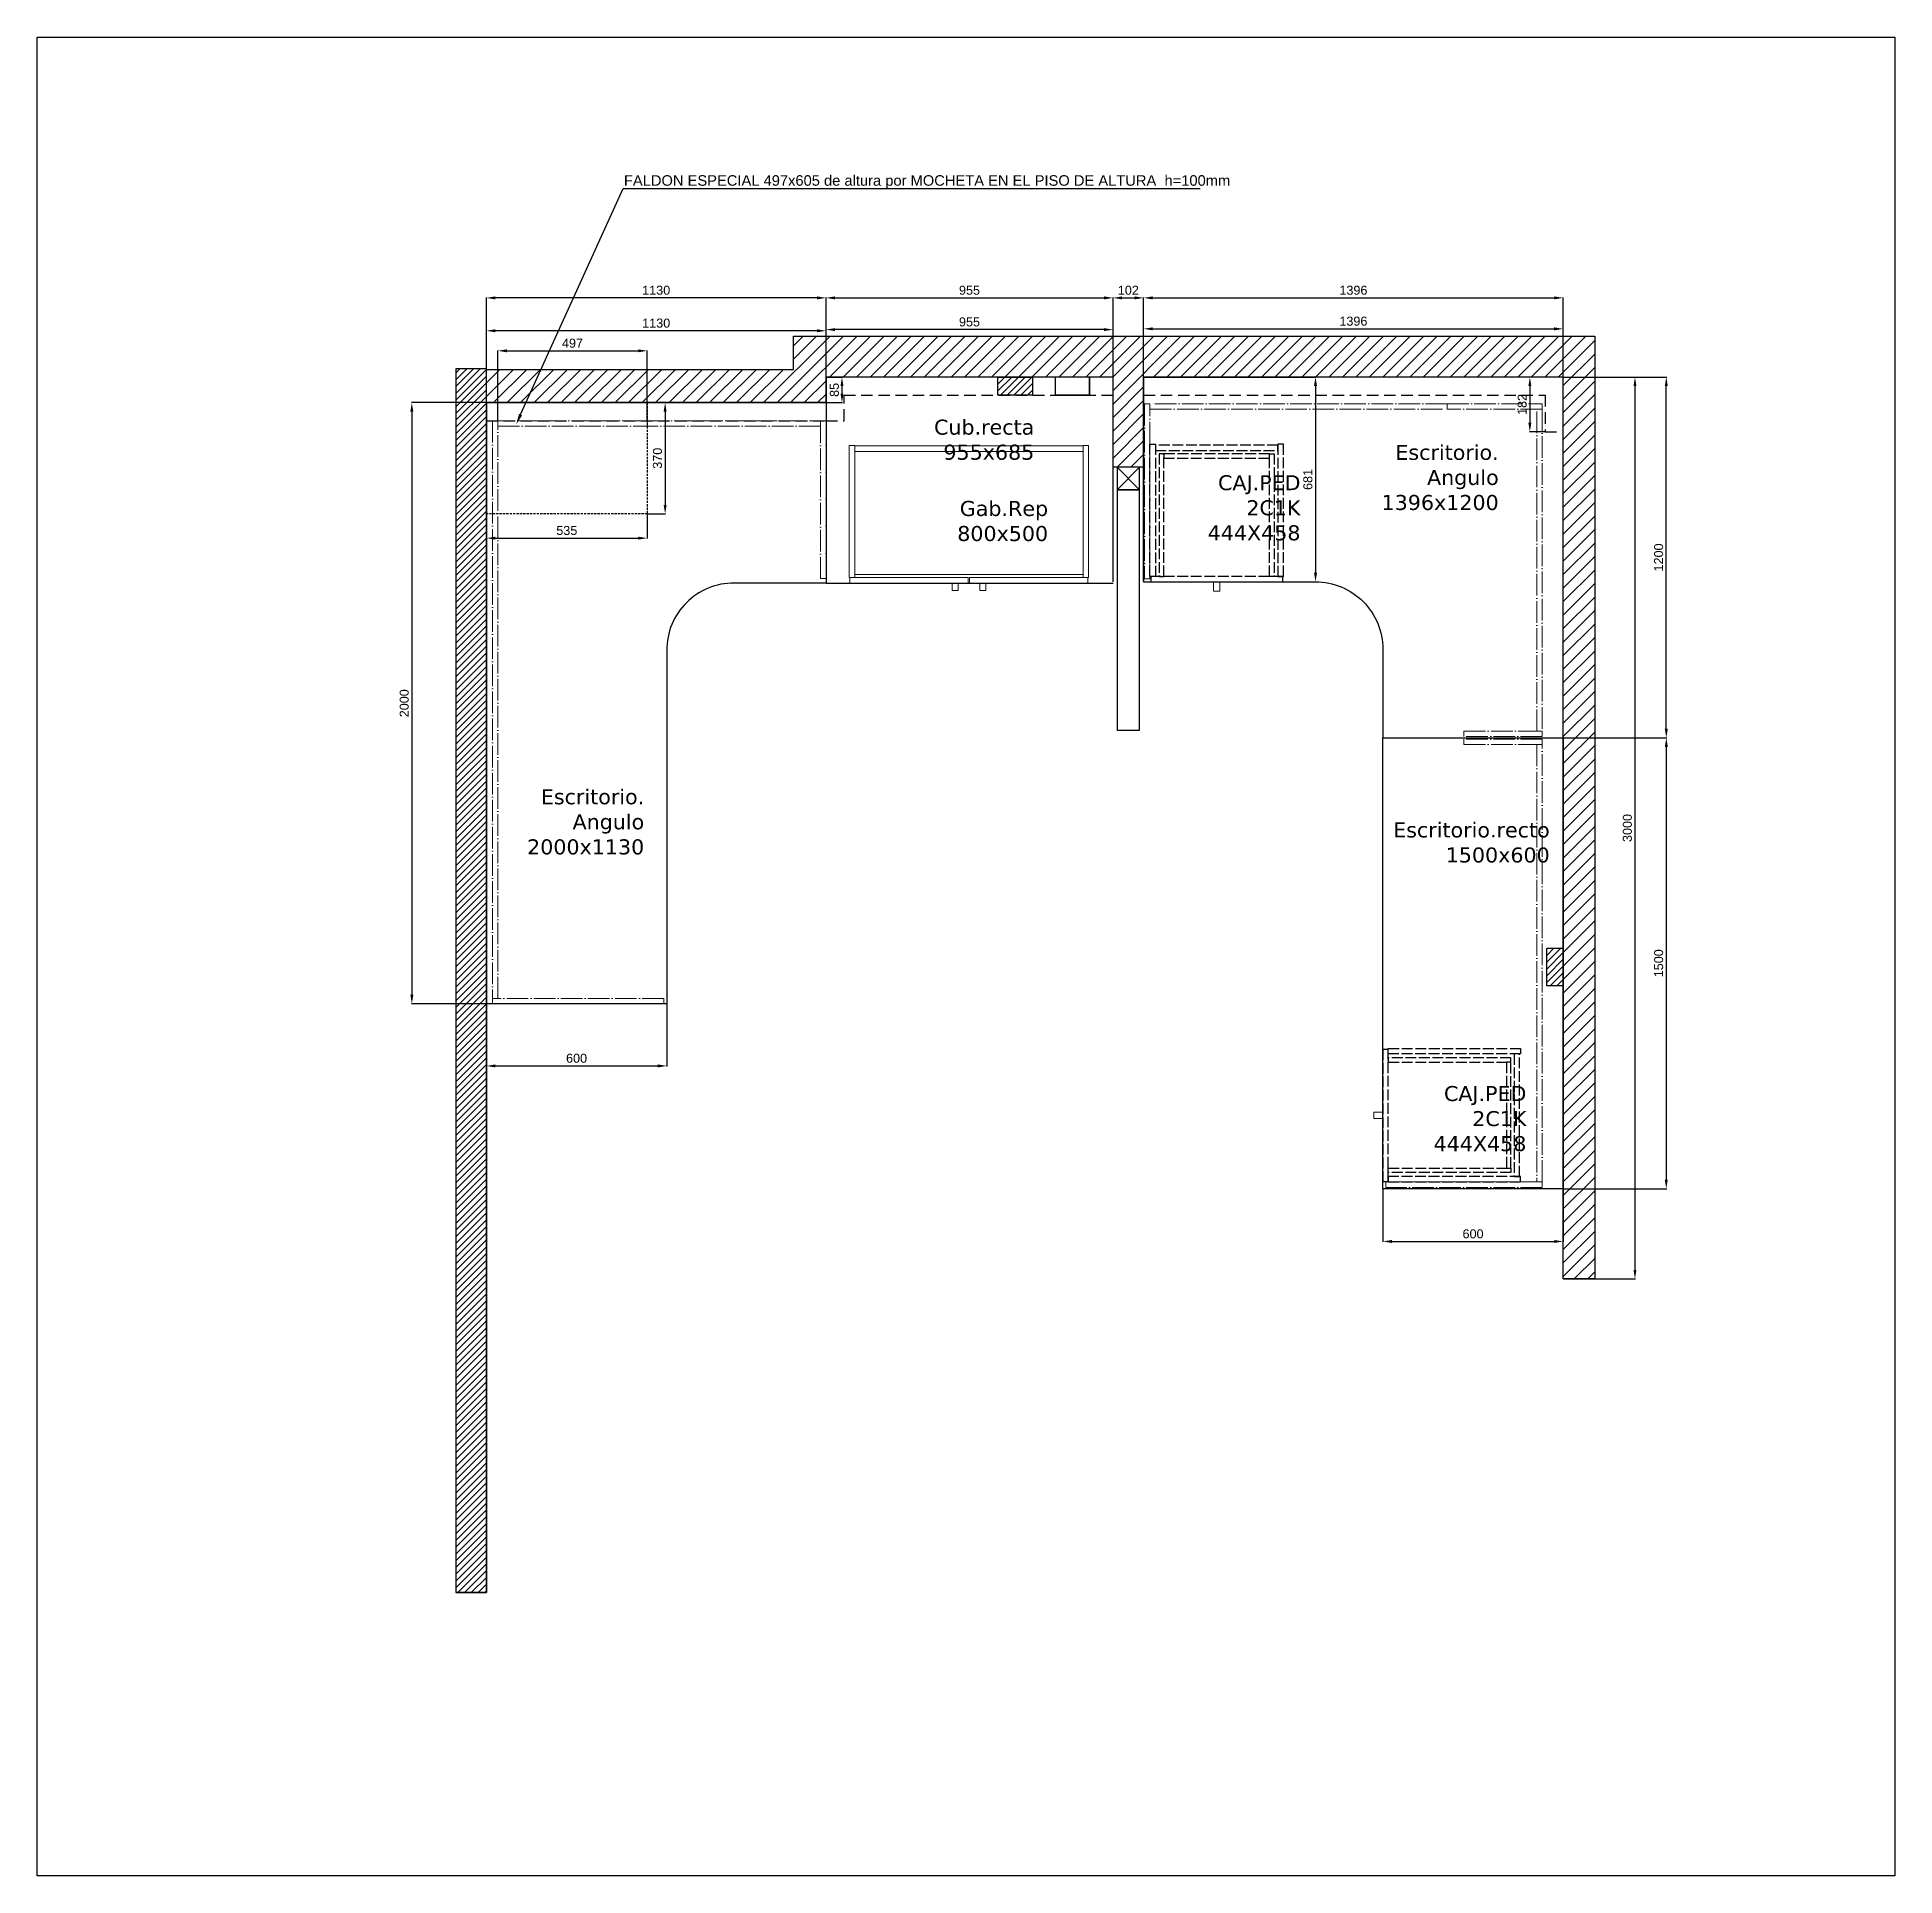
# Model space of a CAD drawing. Header units: millimetres. Extents: x 1425475 to 1468190, y 839865 to 852932.
# Drawn here: x 1462009 to 1468190, y 846780 to 852897 of the extents above; entities that cross this region are included whole.
import ezdxf
from ezdxf import colors
from ezdxf.entities.mleader import LeaderData, LeaderLine
from ezdxf.math import Vec2, Vec3

# ---------------------------------------------------------------- set-up
doc = ezdxf.new("R2010")
doc.units = ezdxf.units.MM
doc.header["$LTSCALE"] = 3
for name, pattern in [('ACAD_ISO02W100', [15, 12, -3]), ('ACAD_ISO04W100', [30, 24, -3, 0, -3]), ('DASHED', [19.05, 12.7, -6.35]), ('DASHED2', [0.375, 0.25, -0.125])]:
    doc.linetypes.add(name, pattern=pattern)
doc.layers.get('0').update_dxf_attribs({"color": 8})
doc.layers.get('Defpoints').update_dxf_attribs({"color": 8})
for name, color, linetype, lineweight in [('03', 1, 'Continuous', 30), ('oculta', 253, 'ACAD_ISO04W100', 9), ('Pavimentos', 251, 'Continuous', 15), ('TEXTO', 3, 'Continuous', 9)]:
    doc.layers.add(name, color=color, linetype=linetype, lineweight=lineweight)
doc.layers.add('MUEBLE', color=7, linetype='Continuous')
doc.styles.get("Standard").update_dxf_attribs({"font": 'arial.ttf'})
doc.dimstyles.new('DETALLES PEQUEÑOS', dxfattribs={"dimtxt": 30, "dimasz": 30, "dimexe": 1.5, "dimexo": 1.5, "dimgap": 10, "dimtad": 1, "dimdec": 0, "dimzin": 0, "dimdsep": 46, "dimtxsty": 'Standard', "dimcen": 0, "dimdle": 10, "dimclrd": 8, "dimclre": 8, "dimclrt": 1, "dimadec": 0, "dimazin": 0, "dimtfac": 1, "dimtdec": 0, "dimtofl": 0, "dimtmove": 0, "dimatfit": 3, "dimfxl": 0, "dimtolj": 1, "dimtzin": 0, "dimarcsym": 0})
pattern_1 = [(45, (0, 7387.14), (-11.22532015, 11.22532015), [])]

msp = doc.modelspace()

# ---------------------------------------------------------------- texts
at = {"color": 86, "lineweight": 20, "char_height": 50, "attachment_point": 9}
for s, insert in [('{\\fVerdana|b0|i0|c0|p34;\\C1;Cub.recta\\P955x685}', (1465326.6, 851490.5)), ('{\\fVerdana|b0|i0|c0|p34;\\C1;Escritorio. Angulo\\P1396x1200}', (1466871.9, 851323.2)), ('{\\fVerdana|b0|i0|c0|p34;\\C1;CAJ.PED\\P2C1K\\P444X458}', (1466212.3, 851222.3)), ('{\\fVerdana|b0|i0|c0|p34;\\C1;Gab.Rep \\P800x500}', (1465372.6, 851219.9)), ('{\\fVerdana|b0|i0|c0|p34;\\C1;Escritorio. Angulo\\P2000x1130}', (1464028.6, 850177.5)), ('{\\fVerdana|b0|i0|c0|p34;\\C1;Escritorio.recto\\P1500x600}', (1467041.6, 850150.5)), ('{\\fVerdana|b0|i0|c0|p34;\\C1;CAJ.PED\\P2C1K\\P444X458}', (1466964, 849190.1))]:
    msp.add_mtext_dynamic_manual_height_columns(s, width=498.706, gutter_width=12.5, heights=[0], dxfattribs=dict(at, insert=insert))

# ---------------------------------------------------------------- blocks, each defined once
blk = doc.blocks.new('*D71')
at = {"layer": '03', "color": 8, "lineweight": -2, "transparency": 16777216}
for p, q in [((1465690.5, 851086.7), (1465690.5, 851928.3)), ((1465720.5, 851926.8), (1467056.3, 851926.8)), ((1467086.3, 851767.7), (1467086.3, 851928.3))]:
    blk.add_line(p, q, dxfattribs=at)
at = {"layer": '03', "color": 8, "transparency": 16777216}
for points in [[(1465720.5, 851931.8), (1465720.5, 851921.8), (1465690.5, 851926.8)], [(1467056.3, 851931.8), (1467056.3, 851921.8), (1467086.3, 851926.8)]]:
    blk.add_solid(points, dxfattribs=at)
at = {"layer": 'Defpoints', "color": 0, "transparency": 16777216}
for p in [(1467086.3, 851926.8), (1467086.3, 851766.2), (1465690.5, 851085.2)]:
    blk.add_point(p, dxfattribs=at)
at = {"layer": '03', "color": 1, "transparency": 16777216, "insert": (1466388.4, 851952.2), "char_height": 30, "attachment_point": 5}
blk.add_mtext('\\A1;1396', dxfattribs=at)
blk = doc.blocks.new('*D72')
at = {"layer": '03', "color": 8, "lineweight": -2, "transparency": 16777216}
for p, q in [((1464633.5, 851767.7), (1464633.5, 851925.8)), ((1465558.5, 851924.3), (1464663.5, 851924.3)), ((1465588.5, 851767.7), (1465588.5, 851925.8))]:
    blk.add_line(p, q, dxfattribs=at)
at = {"layer": '03', "color": 8, "transparency": 16777216}
for points in [[(1464663.5, 851929.3), (1464663.5, 851919.3), (1464633.5, 851924.3)], [(1465558.5, 851929.3), (1465558.5, 851919.3), (1465588.5, 851924.3)]]:
    blk.add_solid(points, dxfattribs=at)
at = {"layer": 'Defpoints', "color": 0, "transparency": 16777216}
for p in [(1464633.5, 851924.3), (1464633.5, 851766.2), (1465588.5, 851766.2)]:
    blk.add_point(p, dxfattribs=at)
at = {"layer": '03', "color": 1, "transparency": 16777216, "insert": (1465111, 851949.7), "char_height": 30, "attachment_point": 5}
blk.add_mtext('\\A1;955', dxfattribs=at)
blk = doc.blocks.new('*D73')
at = {"layer": '03', "color": 8, "lineweight": -2, "transparency": 16777216}
for p, q in [((1463503.5, 851682.7), (1463503.5, 851921.8)), ((1464633.5, 851682.7), (1464633.5, 851921.8)), ((1464603.5, 851920.3), (1463533.5, 851920.3))]:
    blk.add_line(p, q, dxfattribs=at)
at = {"layer": '03', "color": 8, "transparency": 16777216}
for points in [[(1463533.5, 851925.3), (1463533.5, 851915.3), (1463503.5, 851920.3)], [(1464603.5, 851925.3), (1464603.5, 851915.3), (1464633.5, 851920.3)]]:
    blk.add_solid(points, dxfattribs=at)
at = {"layer": 'Defpoints', "color": 0, "transparency": 16777216}
for p in [(1463503.5, 851920.3), (1463503.5, 851681.2), (1464633.5, 851681.2)]:
    blk.add_point(p, dxfattribs=at)
at = {"layer": '03', "color": 1, "transparency": 16777216, "insert": (1464068.5, 851945.7), "char_height": 30, "attachment_point": 5}
blk.add_mtext('\\A1;1130', dxfattribs=at)
blk = doc.blocks.new('*D74')
at = {"layer": '03', "color": 8, "lineweight": -2, "transparency": 16777216}
for p, q in [((1463502, 851681.2), (1463253.9, 851681.2)), ((1463255.4, 851651.2), (1463255.4, 849711.2)), ((1463502, 849681.2), (1463253.9, 849681.2))]:
    blk.add_line(p, q, dxfattribs=at)
at = {"layer": '03', "color": 8, "transparency": 16777216}
for points in [[(1463250.4, 851651.2), (1463260.4, 851651.2), (1463255.4, 851681.2)], [(1463250.4, 849711.2), (1463260.4, 849711.2), (1463255.4, 849681.2)]]:
    blk.add_solid(points, dxfattribs=at)
at = {"layer": 'Defpoints', "color": 0, "transparency": 16777216}
for p in [(1463503.5, 851681.2), (1463255.4, 849681.2), (1463503.5, 849681.2)]:
    blk.add_point(p, dxfattribs=at)
at = {"layer": '03', "color": 1, "transparency": 16777216, "insert": (1463230.1, 850681.2), "char_height": 30, "attachment_point": 5, "rotation": 90}
blk.add_mtext('\\A1;2000', dxfattribs=at)
blk = doc.blocks.new('*D75')
at = {"layer": '03', "color": 8, "lineweight": -2, "transparency": 16777216}
for p, q in [((1463503.5, 849679.7), (1463503.5, 849473.2)), ((1464103.5, 849679.7), (1464103.5, 849473.2)), ((1463533.5, 849474.7), (1464073.5, 849474.7))]:
    blk.add_line(p, q, dxfattribs=at)
at = {"layer": '03', "color": 8, "transparency": 16777216}
for points in [[(1463533.5, 849479.7), (1463533.5, 849469.7), (1463503.5, 849474.7)], [(1464073.5, 849479.7), (1464073.5, 849469.7), (1464103.5, 849474.7)]]:
    blk.add_solid(points, dxfattribs=at)
at = {"layer": 'Defpoints', "color": 0, "transparency": 16777216}
for p in [(1463503.5, 849681.2), (1464103.5, 849681.2), (1464103.5, 849474.7)]:
    blk.add_point(p, dxfattribs=at)
at = {"layer": '03', "color": 1, "transparency": 16777216, "insert": (1463803.5, 849500.1), "char_height": 30, "attachment_point": 5}
blk.add_mtext('\\A1;600', dxfattribs=at)
blk = doc.blocks.new('*D76')
at = {"layer": '03', "color": 8, "lineweight": -2, "transparency": 16777216}
for p, q in [((1465692, 851766.2), (1466263.8, 851766.2)), ((1466262.3, 851736.2), (1466262.3, 851115.2)), ((1465692, 851085.2), (1466263.8, 851085.2))]:
    blk.add_line(p, q, dxfattribs=at)
at = {"layer": '03', "color": 8, "transparency": 16777216}
for points in [[(1466257.3, 851736.2), (1466267.3, 851736.2), (1466262.3, 851766.2)], [(1466257.3, 851115.2), (1466267.3, 851115.2), (1466262.3, 851085.2)]]:
    blk.add_solid(points, dxfattribs=at)
at = {"layer": 'Defpoints', "color": 0, "transparency": 16777216}
for p in [(1465690.5, 851766.2), (1465690.5, 851085.2), (1466262.3, 851085.2)]:
    blk.add_point(p, dxfattribs=at)
at = {"layer": '03', "color": 1, "transparency": 16777216, "insert": (1466237, 851425.7), "char_height": 30, "attachment_point": 5, "rotation": 90}
blk.add_mtext('\\A1;681', dxfattribs=at)
blk = doc.blocks.new('CAJONERA_PED_DEF')
at = {"color": 5, "linetype": 'ACAD_ISO02W100'}
for points in [[(482068.7, 320.4), (481628.7, 320.4), (481628.7, 302.4), (482068.7, 302.4)], [(482086.7, 318.4), (482068.7, 318.4), (482068.7, -120.6), (482086.7, -120.6)], [(481631.7, -105.6), (481649.7, -105.6), (481649.7, 302.4), (481631.7, 302.4)], [(481660.7, 289.4), (482068.7, 289.4), (482068.7, 274.4), (481660.7, 274.4)], [(481660.7, -77.6), (481675.7, -77.6), (481675.7, 274.4), (481660.7, 274.4)], [(482068.7, -123.6), (481628.7, -123.6), (481628.7, -105.6), (482068.7, -105.6)], [(481660.7, -92.6), (482068.7, -92.6), (482068.7, -77.6), (481660.7, -77.6)]]:
    blk.add_lwpolyline(points, close=True, dxfattribs=at)
at = {"layer": 'TEXTO', "color": 5, "linetype": 'ACAD_ISO02W100'}
blk.add_lwpolyline([(482086.7, 108.9), (482086.7, 87.9), (482117.2, 87.9), (482117.2, 108.9)], close=True, dxfattribs=at)
blk = doc.blocks.new('*D78')
at = {"color": 8, "lineweight": -2, "transparency": 16777216}
for p, q in [((1464633.5, 851767.7), (1464633.5, 852031.3)), ((1464663.5, 852029.8), (1465558.5, 852029.8)), ((1465588.5, 851767.7), (1465588.5, 852031.3))]:
    blk.add_line(p, q, dxfattribs=at)
at = {"color": 8, "transparency": 16777216}
for points in [[(1464663.5, 852034.8), (1464663.5, 852024.8), (1464633.5, 852029.8)], [(1465558.5, 852034.8), (1465558.5, 852024.8), (1465588.5, 852029.8)]]:
    blk.add_solid(points, dxfattribs=at)
at = {"layer": 'Defpoints', "color": 0, "transparency": 16777216}
for p in [(1465588.5, 852029.8), (1464633.5, 851766.2), (1465588.5, 851766.2)]:
    blk.add_point(p, dxfattribs=at)
at = {"color": 1, "transparency": 16777216, "insert": (1465111, 852055.1), "char_height": 30, "attachment_point": 5}
blk.add_mtext('\\A1;955', dxfattribs=at)
blk = doc.blocks.new('*D79')
at = {"color": 8, "lineweight": -2, "transparency": 16777216}
for p, q in [((1465690.5, 851767.7), (1465690.5, 852031.3)), ((1465720.5, 852029.8), (1467056.5, 852029.8)), ((1467086.5, 851767.7), (1467086.5, 852031.3))]:
    blk.add_line(p, q, dxfattribs=at)
at = {"color": 8, "transparency": 16777216}
for points in [[(1465720.5, 852034.8), (1465720.5, 852024.8), (1465690.5, 852029.8)], [(1467056.5, 852034.8), (1467056.5, 852024.8), (1467086.5, 852029.8)]]:
    blk.add_solid(points, dxfattribs=at)
at = {"layer": 'Defpoints', "color": 0, "transparency": 16777216}
for p in [(1467086.5, 852029.8), (1465690.5, 851766.2), (1467086.5, 851766.2)]:
    blk.add_point(p, dxfattribs=at)
at = {"color": 1, "transparency": 16777216, "insert": (1466388.5, 852055.1), "char_height": 30, "attachment_point": 5}
blk.add_mtext('\\A1;1396', dxfattribs=at)
blk = doc.blocks.new('*D77')
at = {"color": 8, "lineweight": -2, "transparency": 16777216}
for p, q in [((1465588.5, 851901), (1465588.5, 852031.3)), ((1465618.5, 852029.8), (1465660.5, 852029.8)), ((1465690.5, 851904.1), (1465690.5, 852031.3))]:
    blk.add_line(p, q, dxfattribs=at)
at = {"color": 8, "transparency": 16777216}
for points in [[(1465618.5, 852034.8), (1465618.5, 852024.8), (1465588.5, 852029.8)], [(1465660.5, 852034.8), (1465660.5, 852024.8), (1465690.5, 852029.8)]]:
    blk.add_solid(points, dxfattribs=at)
at = {"layer": 'Defpoints', "color": 0, "transparency": 16777216}
for p in [(1465690.5, 852029.8), (1465588.5, 851899.5), (1465690.5, 851902.6)]:
    blk.add_point(p, dxfattribs=at)
at = {"color": 1, "transparency": 16777216, "insert": (1465639.5, 852055.1), "char_height": 30, "attachment_point": 5}
blk.add_mtext('\\A1;102', dxfattribs=at)
blk = doc.blocks.new('*D80')
at = {"color": 8, "lineweight": -2, "transparency": 16777216}
for p, q in [((1467088, 851766.2), (1467326.8, 851766.2)), ((1467325.3, 851736.2), (1467325.3, 848796.2)), ((1467088, 848766.2), (1467326.8, 848766.2))]:
    blk.add_line(p, q, dxfattribs=at)
at = {"color": 8, "transparency": 16777216}
for points in [[(1467320.3, 851736.2), (1467330.3, 851736.2), (1467325.3, 851766.2)], [(1467320.3, 848796.2), (1467330.3, 848796.2), (1467325.3, 848766.2)]]:
    blk.add_solid(points, dxfattribs=at)
at = {"layer": 'Defpoints', "color": 0, "transparency": 16777216}
for p in [(1467086.5, 851766.2), (1467086.5, 848766.2), (1467325.3, 848766.2)]:
    blk.add_point(p, dxfattribs=at)
at = {"color": 1, "transparency": 16777216, "insert": (1467300, 850266.2), "char_height": 30, "attachment_point": 5, "rotation": 90}
blk.add_mtext('\\A1;3000', dxfattribs=at)
blk = doc.blocks.new('*D81')
at = {"color": 8, "lineweight": -2, "ltscale": 10, "transparency": 16777216}
for p, q in [((1463503.5, 851309.7), (1463503.5, 851229)), ((1464038.5, 851309.7), (1464038.5, 851229)), ((1463533.5, 851230.5), (1464008.5, 851230.5))]:
    blk.add_line(p, q, dxfattribs=at)
at = {"color": 8, "ltscale": 10, "transparency": 16777216}
for points in [[(1463533.5, 851235.5), (1463533.5, 851225.5), (1463503.5, 851230.5)], [(1464008.5, 851235.5), (1464008.5, 851225.5), (1464038.5, 851230.5)]]:
    blk.add_solid(points, dxfattribs=at)
at = {"layer": 'Defpoints', "color": 0, "ltscale": 10, "transparency": 16777216}
for p in [(1463503.5, 851311.2), (1464038.5, 851311.2), (1464038.5, 851230.5)]:
    blk.add_point(p, dxfattribs=at)
at = {"color": 1, "ltscale": 10, "transparency": 16777216, "insert": (1463771, 851255.8), "char_height": 30, "attachment_point": 5}
blk.add_mtext('\\A1;535', dxfattribs=at)
blk = doc.blocks.new('*D82')
at = {"color": 8, "lineweight": -2, "ltscale": 10, "transparency": 16777216}
for p, q in [((1463503.5, 851793.5), (1463503.5, 852031.3)), ((1464603.5, 852029.8), (1463533.5, 852029.8)), ((1464633.5, 851767.7), (1464633.5, 852031.3))]:
    blk.add_line(p, q, dxfattribs=at)
at = {"color": 8, "ltscale": 10, "transparency": 16777216}
for points in [[(1463533.5, 852034.8), (1463533.5, 852024.8), (1463503.5, 852029.8)], [(1464603.5, 852034.8), (1464603.5, 852024.8), (1464633.5, 852029.8)]]:
    blk.add_solid(points, dxfattribs=at)
at = {"layer": 'Defpoints', "color": 0, "ltscale": 10, "transparency": 16777216}
for p in [(1463503.5, 852029.8), (1463503.5, 851792), (1464633.5, 851766.2)]:
    blk.add_point(p, dxfattribs=at)
at = {"color": 1, "ltscale": 10, "transparency": 16777216, "insert": (1464068.5, 852055.1), "char_height": 30, "attachment_point": 5}
blk.add_mtext('\\A1;1130', dxfattribs=at)
blk = doc.blocks.new('*D84')
at = {"color": 8, "lineweight": -2, "ltscale": 10, "transparency": 16777216}
for p, q in [((1464635, 851766.2), (1464688.2, 851766.2)), ((1464686.7, 851736.2), (1464686.7, 851711.2)), ((1464635, 851681.2), (1464688.2, 851681.2))]:
    blk.add_line(p, q, dxfattribs=at)
at = {"color": 8, "ltscale": 10, "transparency": 16777216}
for points in [[(1464681.7, 851736.2), (1464691.7, 851736.2), (1464686.7, 851766.2)], [(1464681.7, 851711.2), (1464691.7, 851711.2), (1464686.7, 851681.2)]]:
    blk.add_solid(points, dxfattribs=at)
at = {"layer": 'Defpoints', "color": 0, "ltscale": 10, "transparency": 16777216}
for p in [(1464633.5, 851766.2), (1464633.5, 851681.2), (1464686.7, 851681.2)]:
    blk.add_point(p, dxfattribs=at)
at = {"color": 1, "ltscale": 10, "transparency": 16777216, "insert": (1464661.4, 851723.7), "char_height": 30, "attachment_point": 5, "rotation": 90}
blk.add_mtext('\\A1;85', dxfattribs=at)
blk = doc.blocks.new('*D85')
at = {"color": 8, "lineweight": -2, "ltscale": 10, "transparency": 16777216}
for p, q in [((1464040, 851681.2), (1464099.7, 851681.2)), ((1464098.2, 851651.2), (1464098.2, 851341.2)), ((1464040, 851311.2), (1464099.7, 851311.2))]:
    blk.add_line(p, q, dxfattribs=at)
at = {"color": 8, "ltscale": 10, "transparency": 16777216}
for points in [[(1464093.2, 851651.2), (1464103.2, 851651.2), (1464098.2, 851681.2)], [(1464093.2, 851341.2), (1464103.2, 851341.2), (1464098.2, 851311.2)]]:
    blk.add_solid(points, dxfattribs=at)
at = {"layer": 'Defpoints', "color": 0, "ltscale": 10, "transparency": 16777216}
for p in [(1464038.5, 851681.2), (1464038.5, 851311.2), (1464098.2, 851311.2)]:
    blk.add_point(p, dxfattribs=at)
at = {"color": 1, "ltscale": 10, "transparency": 16777216, "insert": (1464072.8, 851496.2), "char_height": 30, "attachment_point": 5, "rotation": 90}
blk.add_mtext('\\A1;370', dxfattribs=at)
blk = doc.blocks.new('*D86')
at = {"color": 8, "lineweight": -2, "ltscale": 10, "transparency": 16777216}
for p, q in [((1467086.5, 851766.2), (1466974, 851766.2)), ((1466975.5, 851736.2), (1466975.5, 851614.2)), ((1467025, 851584.2), (1466974, 851584.2))]:
    blk.add_line(p, q, dxfattribs=at)
at = {"color": 8, "ltscale": 10, "transparency": 16777216}
for points in [[(1466970.5, 851736.2), (1466980.5, 851736.2), (1466975.5, 851766.2)], [(1466970.5, 851614.2), (1466980.5, 851614.2), (1466975.5, 851584.2)]]:
    blk.add_solid(points, dxfattribs=at)
at = {"layer": 'Defpoints', "color": 0, "ltscale": 10, "transparency": 16777216}
for p in [(1467088, 851766.2), (1466975.5, 851584.2), (1467026.5, 851584.2)]:
    blk.add_point(p, dxfattribs=at)
at = {"color": 1, "ltscale": 10, "transparency": 16777216, "insert": (1466950.2, 851675.2), "char_height": 30, "attachment_point": 5, "rotation": 90}
blk.add_mtext('\\A1;182', dxfattribs=at)
blk = doc.blocks.new('*D90')
at = {"color": 8, "lineweight": -2, "ltscale": 10, "transparency": 16777216}
for p, q in [((1467091, 850566.2), (1467431, 850566.2)), ((1467429.5, 850536.2), (1467429.5, 849096.2)), ((1467088, 849066.2), (1467431, 849066.2))]:
    blk.add_line(p, q, dxfattribs=at)
at = {"color": 8, "ltscale": 10, "transparency": 16777216}
for points in [[(1467424.5, 850536.2), (1467434.5, 850536.2), (1467429.5, 850566.2)], [(1467424.5, 849096.2), (1467434.5, 849096.2), (1467429.5, 849066.2)]]:
    blk.add_solid(points, dxfattribs=at)
at = {"layer": 'Defpoints', "color": 0, "ltscale": 10, "transparency": 16777216}
for p in [(1467089.5, 850566.2), (1467086.5, 849066.2), (1467429.5, 849066.2)]:
    blk.add_point(p, dxfattribs=at)
at = {"color": 1, "ltscale": 10, "transparency": 16777216, "insert": (1467404.2, 849816.2), "char_height": 30, "attachment_point": 5, "rotation": 90}
blk.add_mtext('\\A1;1500', dxfattribs=at)
blk = doc.blocks.new('*D91')
at = {"color": 8, "lineweight": -2, "ltscale": 10, "transparency": 16777216}
for p, q in [((1466486.5, 849064.7), (1466486.5, 848889.1)), ((1467086.5, 849064.7), (1467086.5, 848889.1)), ((1466516.5, 848890.6), (1467056.5, 848890.6))]:
    blk.add_line(p, q, dxfattribs=at)
at = {"color": 8, "ltscale": 10, "transparency": 16777216}
for points in [[(1466516.5, 848895.6), (1466516.5, 848885.6), (1466486.5, 848890.6)], [(1467056.5, 848895.6), (1467056.5, 848885.6), (1467086.5, 848890.6)]]:
    blk.add_solid(points, dxfattribs=at)
at = {"layer": 'Defpoints', "color": 0, "ltscale": 10, "transparency": 16777216}
for p in [(1466486.5, 849066.2), (1467086.5, 849066.2), (1467086.5, 848890.6)]:
    blk.add_point(p, dxfattribs=at)
at = {"color": 1, "ltscale": 10, "transparency": 16777216, "insert": (1466786.5, 848915.9), "char_height": 30, "attachment_point": 5}
blk.add_mtext('\\A1;600', dxfattribs=at)
blk = doc.blocks.new('*D95')
at = {"color": 8, "lineweight": -2, "ltscale": 10, "transparency": 16777216}
for p, q in [((1463541.5, 851622.7), (1463541.5, 851855.2)), ((1463571.5, 851853.7), (1464008.5, 851853.7)), ((1464038.5, 851622.7), (1464038.5, 851855.2))]:
    blk.add_line(p, q, dxfattribs=at)
at = {"color": 8, "ltscale": 10, "transparency": 16777216}
for points in [[(1463571.5, 851858.7), (1463571.5, 851848.7), (1463541.5, 851853.7)], [(1464008.5, 851858.7), (1464008.5, 851848.7), (1464038.5, 851853.7)]]:
    blk.add_solid(points, dxfattribs=at)
at = {"layer": 'Defpoints', "color": 0, "ltscale": 10, "transparency": 16777216}
for p in [(1464038.5, 851853.7), (1463541.5, 851621.2), (1464038.5, 851621.2)]:
    blk.add_point(p, dxfattribs=at)
at = {"color": 1, "ltscale": 10, "transparency": 16777216, "insert": (1463790, 851879), "char_height": 30, "attachment_point": 5}
blk.add_mtext('\\A1;497', dxfattribs=at)
blk = doc.blocks.new('*D96')
at = {"color": 8, "lineweight": -2, "ltscale": 10, "transparency": 16777216}
for p, q in [((1467087.8, 851766.2), (1467431, 851766.2)), ((1467429.5, 850596.2), (1467429.5, 851736.2)), ((1467087.8, 850566.2), (1467431, 850566.2))]:
    blk.add_line(p, q, dxfattribs=at)
at = {"color": 8, "ltscale": 10, "transparency": 16777216}
for points in [[(1467424.5, 851736.2), (1467434.5, 851736.2), (1467429.5, 851766.2)], [(1467424.5, 850596.2), (1467434.5, 850596.2), (1467429.5, 850566.2)]]:
    blk.add_solid(points, dxfattribs=at)
at = {"layer": 'Defpoints', "color": 0, "ltscale": 10, "transparency": 16777216}
for p in [(1467086.3, 851766.2), (1467429.5, 851766.2), (1467086.3, 850566.2)]:
    blk.add_point(p, dxfattribs=at)
at = {"color": 1, "ltscale": 10, "transparency": 16777216, "insert": (1467404.2, 851166.2), "char_height": 30, "attachment_point": 5, "rotation": 90}
blk.add_mtext('\\A1;1200', dxfattribs=at)

# ---------------------------------------------------------------- dimensions: what is measured, and where the dimension line sits
at = {"color": 4, "ltscale": 10}
for base, p1, p2, picture, middle in [((1463503.5, 852029.8), (1464633.5, 851766.2), (1463503.5, 851792), '*D82', (1464068.5, 852055.1)), ((1464038.5, 851230.5), (1463503.5, 851311.2), (1464038.5, 851311.2), '*D81', (1463771, 851255.8))]:
    dim = msp.add_linear_dim(base=base, p1=p1, p2=p2, dimstyle='DETALLES PEQUEÑOS', dxfattribs=at)
    dim.commit()
    dim.dimension.update_dxf_attribs({"geometry": picture, "text_midpoint": middle})
at = {"color": 8}
for base, p1, p2, picture, middle in [((1465588.5, 852029.8), (1464633.5, 851766.2), (1465588.5, 851766.2), '*D78', (1465111, 852055.1)), ((1465690.5, 852029.8), (1465588.5, 851899.5), (1465690.5, 851902.6), '*D77', (1465639.5, 852055.1)), ((1467086.5, 852029.8), (1465690.5, 851766.2), (1467086.5, 851766.2), '*D79', (1466388.5, 852055.1))]:
    dim = msp.add_linear_dim(base=base, p1=p1, p2=p2, dimstyle='DETALLES PEQUEÑOS', dxfattribs=at)
    dim.commit()
    dim.dimension.update_dxf_attribs({"geometry": picture, "text_midpoint": middle})
at = {"color": 4, "ltscale": 10}
for base, p1, p2, picture, middle in [((1464038.5, 851853.7), (1463541.5, 851621.2), (1464038.5, 851621.2), '*D95', (1463790, 851879)), ((1467086.5, 848890.6), (1466486.5, 849066.2), (1467086.5, 849066.2), '*D91', (1466786.5, 848915.9))]:
    dim = msp.add_linear_dim(base=base, p1=p1, p2=p2, dimstyle='DETALLES PEQUEÑOS', override={"dimfxl": 100}, dxfattribs=at)
    dim.commit()
    dim.dimension.update_dxf_attribs({"geometry": picture, "text_midpoint": middle})
for base, p1, p2, picture, middle in [((1464686.7, 851681.2), (1464633.5, 851766.2), (1464633.5, 851681.2), '*D84', (1464661.4, 851723.7)), ((1466975.5, 851584.2), (1467088, 851766.2), (1467026.5, 851584.2), '*D86', (1466950.2, 851675.2)), ((1464098.2, 851311.2), (1464038.5, 851681.2), (1464038.5, 851311.2), '*D85', (1464072.8, 851496.2))]:
    dim = msp.add_linear_dim(base=base, p1=p1, p2=p2, angle=90, dimstyle='DETALLES PEQUEÑOS', dxfattribs=at)
    dim.commit()
    dim.dimension.update_dxf_attribs({"geometry": picture, "text_midpoint": middle})
for base, p1, p2, picture, middle in [((1467429.5, 851766.2), (1467086.3, 850566.2), (1467086.3, 851766.2), '*D96', (1467404.2, 851166.2)), ((1467429.5, 849066.2), (1467089.5, 850566.2), (1467086.5, 849066.2), '*D90', (1467404.2, 849816.2))]:
    dim = msp.add_linear_dim(base=base, p1=p1, p2=p2, angle=90, dimstyle='DETALLES PEQUEÑOS', override={"dimfxl": 100}, dxfattribs=at)
    dim.commit()
    dim.dimension.update_dxf_attribs({"geometry": picture, "text_midpoint": middle})
at = {"color": 8}
dim = msp.add_linear_dim(base=(1467325.3, 848766.2), p1=(1467086.5, 851766.2), p2=(1467086.5, 848766.2), angle=90, dimstyle='DETALLES PEQUEÑOS', dxfattribs=at)
dim.commit()
dim.dimension.update_dxf_attribs({"geometry": '*D80', "text_midpoint": (1467300, 850266.2)})
at = {"layer": '03', "color": 3}
for base, p1, p2, picture, middle in [((1463503.5, 851920.3), (1464633.5, 851681.2), (1463503.5, 851681.2), '*D73', (1464068.5, 851945.7)), ((1464633.5, 851924.3), (1465588.5, 851766.2), (1464633.5, 851766.2), '*D72', (1465111, 851949.7)), ((1467086.3, 851926.8), (1465690.5, 851085.2), (1467086.3, 851766.2), '*D71', (1466388.4, 851952.2)), ((1464103.5, 849474.7), (1463503.5, 849681.2), (1464103.5, 849681.2), '*D75', (1463803.5, 849500.1))]:
    dim = msp.add_linear_dim(base=base, p1=p1, p2=p2, dimstyle='DETALLES PEQUEÑOS', override={"dimfxl": 0.18}, dxfattribs=at)
    dim.commit()
    dim.dimension.update_dxf_attribs({"geometry": picture, "text_midpoint": middle})
for base, p1, p2, picture, middle in [((1466262.3, 851085.2), (1465690.5, 851766.2), (1465690.5, 851085.2), '*D76', (1466237, 851425.7)), ((1463255.4, 849681.2), (1463503.5, 851681.2), (1463503.5, 849681.2), '*D74', (1463230.1, 850681.2))]:
    dim = msp.add_linear_dim(base=base, p1=p1, p2=p2, angle=90, dimstyle='DETALLES PEQUEÑOS', override={"dimfxl": 0.18}, dxfattribs=at)
    dim.commit()
    dim.dimension.update_dxf_attribs({"geometry": picture, "text_midpoint": middle})

# ---------------------------------------------------------------- hatches: boundary and pattern name
h = msp.add_hatch()
h.set_pattern_fill('ANSI31', color=8, scale=10)
h.set_pattern_definition([(45, (0, 7387.14), (-22.4506403, 22.4506403), [])])
h.paths.add_polyline_path([(1467191.5, 851902.6), (1464525.4, 851902.6), (1464525.4, 851792), (1463503.5, 851792), (1463503.5, 851681.2), (1464633.5, 851681.2), (1464633.5, 851766.2), (1465588.5, 851766.2), (1465588.5, 851466.2), (1465690.5, 851466.2), (1465690.5, 851766.2), (1467086.5, 851766.2), (1467086.5, 848766.2), (1467191.5, 848766.2)])
at = {"ltscale": 10}
h = msp.add_hatch(dxfattribs=at)
h.set_pattern_fill('ANSI31', color=8, scale=5)
h.set_pattern_definition(pattern_1)
h.paths.add_polyline_path([(1463503.5, 851793.5), (1463401.5, 851793.5), (1463401.5, 847722.8), (1463503.5, 847722.8)])
h = msp.add_hatch(dxfattribs=at)
h.set_pattern_fill('ANSI31', color=1, scale=5)
h.set_pattern_definition(pattern_1)
h.paths.add_polyline_path([(1465320.5, 851766.2), (1465205.5, 851766.2), (1465205.5, 851706.2), (1465320.5, 851706.2)])
h = msp.add_hatch(dxfattribs=at)
h.set_pattern_fill('ANSI31', color=2, scale=5)
h.set_pattern_definition(pattern_1)
h.paths.add_polyline_path([(1467086.5, 849866.2), (1467031.5, 849866.2), (1467031.5, 849741.2), (1467086.5, 849741.2)])

# ---------------------------------------------------------------- linework, layer by layer
at = {"color": 8, "ltscale": 10}
for p, q in [((1463503.5, 851793.5), (1463401.5, 851793.5)), ((1463401.5, 851793.5), (1463401.5, 847722.8)), ((1463503.5, 851681.2), (1463503.5, 849681.2)), ((1463503.5, 849681.2), (1463503.5, 847722.8)), ((1463503.5, 847722.8), (1463401.5, 847722.8))]:
    msp.add_line(p, q, dxfattribs=at)
at = {"color": 4, "ltscale": 10}
for p, q in [((1465205.5, 851706.2), (1465205.5, 851766.2)), ((1465510.5, 851766.2), (1465510.5, 851706.2)), ((1465320.5, 851706.2), (1465205.5, 851706.2)), ((1465510.5, 851706.2), (1465395.5, 851706.2)), ((1466486.3, 850566.2), (1466496.3, 850566.2)), ((1467086.3, 850566.2), (1467086.3, 850566.2))]:
    msp.add_line(p, q, dxfattribs=at)
at = {"color": 8}
for p, q in [((1465690.5, 851766.2), (1465690.5, 851706.2)), ((1467086.5, 851766.2), (1467026.5, 851766.2)), ((1467031.5, 849741.2), (1467031.5, 849866.2)), ((1467086.5, 849741.2), (1467031.5, 849741.2)), ((1467086.5, 848766.2), (1467086.5, 849741.2))]:
    msp.add_line(p, q, dxfattribs=at)
at = {"color": 1, "linetype": 'DASHED'}
for p, q in [((1463503.5, 851621.2), (1463503.5, 851681.2)), ((1464693.5, 851706.2), (1465588.5, 851706.2)), ((1464693.5, 851621.2), (1464693.5, 851706.2)), ((1465690.5, 851706.2), (1467026.5, 851706.2)), ((1467026.5, 851706.2), (1467026.5, 851584.2)), ((1463503.5, 851621.2), (1464633.5, 851621.2)), ((1464633.5, 851621.2), (1464693.5, 851621.2)), ((1467026.5, 851584.2), (1467086.5, 851584.2))]:
    msp.add_line(p, q, dxfattribs=at)
at = {"color": 2}
msp.add_line((1467031.5, 849866.2), (1467086.5, 849866.2), dxfattribs=at)
at = {"color": 4, "ltscale": 10}
msp.add_lwpolyline([(1462008.6, 852897.2), (1468190, 852897.2), (1468190, 846780.2), (1462008.6, 846780.2)], close=True, dxfattribs=at)
at = {"color": 8}
msp.add_lwpolyline([(1467086.5, 848766.2), (1467086.5, 851766.2), (1465690.5, 851766.2), (1465690.5, 851466.2), (1465588.5, 851466.2), (1465588.5, 851766.2), (1464633.5, 851766.2), (1464633.5, 851681.2), (1463503.5, 851681.2), (1463503.5, 851792), (1464525.4, 851792), (1464525.4, 851902.6), (1467191.5, 851902.6), (1467191.5, 848766.2), (1467086.5, 848766.2)], dxfattribs=at)
at = {"color": 8, "ltscale": 10}
msp.add_lwpolyline([(1463503.5, 851793.5), (1463401.5, 851793.5), (1463401.5, 847722.8), (1463503.5, 847722.8)], close=True, dxfattribs=at)
at = {"color": 1, "ltscale": 10}
for points in [[(1465205.5, 851766.2), (1465320.5, 851766.2), (1465320.5, 851706.2), (1465205.5, 851706.2)], [(1465395.5, 851706.2), (1465510.5, 851706.2), (1465510.5, 851766.2), (1465395.5, 851766.2)]]:
    msp.add_lwpolyline(points, close=True, dxfattribs=at)
at = {"color": 4, "linetype": 'DASHED2', "ltscale": 10}
msp.add_lwpolyline([(1463503.5, 851681.2), (1464038.5, 851681.2), (1464038.5, 851311.2), (1463503.5, 851311.2)], close=True, dxfattribs=at)
at = {"color": 5, "lineweight": 20}
for points in [[(1464711, 851099.2), (1464711, 851539.2), (1464729, 851539.2), (1464729, 851099.2)], [(1465489, 851537.2), (1465489, 851519.2), (1464729, 851519.2), (1464729, 851537.2)], [(1465507, 851099.2), (1465507, 851539.2), (1465489, 851539.2), (1465489, 851099.2)], [(1464713, 851099.2), (1464713, 851081.2), (1465107, 851081.2), (1465107, 851099.2)], [(1465053, 851081.2), (1465053, 851056.2), (1465073, 851056.2), (1465073, 851081.2)], [(1465505, 851099.2), (1465505, 851081.2), (1465111, 851081.2), (1465111, 851099.2)], [(1465165, 851081.2), (1465165, 851056.2), (1465145, 851056.2), (1465145, 851081.2)]]:
    msp.add_lwpolyline(points, close=True, dxfattribs=at)
at = {"color": 2, "ltscale": 10}
msp.add_lwpolyline([(1467031.5, 849866.2), (1467086.5, 849866.2), (1467086.5, 849741.2), (1467031.5, 849741.2)], close=True, dxfattribs=at)
at = {"layer": '03', "color": 3}
for points in [[(1465588.5, 851085.2), (1465588.5, 851766.2), (1464633.5, 851766.2), (1464633.5, 851081.2), (1465588.5, 851081.2)], [(1467086.5, 849066.2), (1466486.5, 849066.2), (1466486.3, 850566.2), (1467086.5, 850566.2), (1467086.5, 849066.2)]]:
    msp.add_lwpolyline(points, dxfattribs=at)
for points in [[(1467086.3, 851085.2), (1467086.3, 851766.2), (1465690.5, 851766.2), (1465690.5, 851085.2), (1466262.3, 851085.2, -0.414214), (1466486.3, 850861.2), (1466486.3, 850566.2), (1467086.3, 850566.2), (1467086.3, 851685.2), (1467086.3, 851685.2)], [(1463503.5, 851081.2), (1463503.5, 851681.2), (1464633.5, 851681.2), (1464633.5, 851081.2), (1464327.5, 851081.2, 0.414214), (1464103.5, 850857.2), (1464103.5, 849681.2), (1463503.5, 849681.2), (1463503.5, 851681.2), (1463551.5, 851681.2)]]:
    msp.add_lwpolyline(points, format="xyb", dxfattribs=at)
at = {"layer": 'MUEBLE', "color": 1}
for points in [[(1465602, 851466.2), (1465602, 851391.2), (1465677, 851391.2), (1465677, 851466.2), (1465602, 851466.2)], [(1465602, 851391.2), (1465677, 851466.2)], [(1465602, 851466.2), (1465677, 851391.2)], [(1465602, 851391.2), (1465602, 850891.2), (1465602, 850591.2), (1465677, 850591.2), (1465677, 851391.2), (1465602, 851391.2)]]:
    msp.add_lwpolyline(points, dxfattribs=at)
at = {"layer": 'oculta', "color": 5}
for points in [[(1465693.5, 851677.5), (1465693.5, 851095.2), (1465711.5, 851095.2), (1465711.5, 851677.5)], [(1466700.5, 851677.7), (1465711.5, 851677.7), (1465711.5, 851659.7), (1466700.5, 851659.7)], [(1467016.3, 851659.7), (1466700.5, 851659.7), (1466700.5, 851677.7), (1467016.3, 851677.7)], [(1463523.5, 851621.2), (1463523.5, 849699.2), (1463541.5, 849699.2), (1463541.5, 851621.2)], [(1464038.5, 851621.2), (1464615.5, 851621.2), (1464615.5, 851603.2), (1464038.5, 851603.2)], [(1464633.5, 851621.2), (1464633.5, 851096.2), (1464615.5, 851096.2), (1464615.5, 851621.2)], [(1467016.3, 851659.7), (1467016.3, 850588.7), (1466998.3, 850588.7), (1466998.3, 851659.7)], [(1467016.3, 850570.7), (1466756.3, 850570.7), (1466756.3, 850588.7), (1467016.3, 850588.7)], [(1467016.3, 850561.7), (1466756.3, 850561.7), (1466756.3, 850543.7), (1467016.3, 850543.7)], [(1467016.3, 849088.7), (1467016.3, 850543.7), (1466998.3, 850543.7), (1466998.3, 849088.7)], [(1463523.5, 849681.2), (1464093.5, 849681.2), (1464093.5, 849699.2), (1463523.5, 849699.2)], [(1467016.3, 849070.7), (1466496.5, 849070.7), (1466496.5, 849088.7), (1467016.3, 849088.7)]]:
    msp.add_lwpolyline(points, close=True, dxfattribs=at)
at = {"layer": 'oculta', "color": 2}
msp.add_lwpolyline([(1463541.5, 851603.2), (1464038.5, 851603.2), (1464038.5, 851621.2), (1463541.5, 851621.2)], close=True, dxfattribs=at)
at = {"layer": 'Pavimentos', "color": 5, "lineweight": 20}
msp.add_lwpolyline([(1465489, 851519.2), (1465489, 851109.2), (1464729, 851109.2), (1464729, 851519.2)], close=True, dxfattribs=at)

# ---------------------------------------------------------------- block references
at = {"color": 6}
for p, rotation in [((1465835.1, 1333171.8), 269.9999999999999), ((1948573.2, 849409.1), 180)]:
    msp.add_blockref('CAJONERA_PED_DEF', p, dxfattribs=dict(at, rotation=rotation))

msp.set_redraw_order([(e.dxf.handle, doc.entitydb.next_handle()) for e in msp.query("TEXT MTEXT ATTDEF DIMENSION ARC_DIMENSION")])  # texts and dimensions are drawn at this point

# ---------------------------------------------------------------- leaders
at = {"color": 4, "ltscale": 10}
ml = msp.add_multileader_mtext('Standard', dxfattribs=at)
ml.set_content('FALDON ESPECIAL 497x605 de altura por MOCHETA EN EL PISO DE ALTURA  h=100mm', color=1)
ml.set_leader_properties(color=1)
ml.build(insert=Vec2(0, 0))
ml.multileader.update_dxf_attribs({"text_left_attachment_type": 6, "text_right_attachment_type": 6, "dogleg_length": 0.36, "arrow_head_size": 35})
ctx = ml.context
ctx.base_point, ctx.char_height, ctx.arrow_head_size, ctx.plane_origin = Vec3(1463959.1, 852393.2), 35, 35, Vec3(1463602.8, 851609.5)
ctx.left_attachment, ctx.right_attachment = 6, 6
notes = []
notes.append((ctx, [(0, (1, 1, 0), (1463958.8, 852393.2), (1, 0), 0.36, [(0, [(1463602.8, 851609.5)], 0, [])])]))
ctx.mtext.insert, ctx.mtext.flow_direction = Vec3(1463961.1, 852437.9), 5
for ctx, leaders in notes:
    for number, flags, end, landing, length, lines in leaders:
        leader = LeaderData()
        leader.index, (leader.has_last_leader_line, leader.has_dogleg_vector, leader.attachment_direction) = number, flags
        leader.last_leader_point, leader.dogleg_vector, leader.dogleg_length = Vec3(end), Vec3(landing), length
        for number, points, colour, breaks in lines:
            line = LeaderLine()
            line.index, line.vertices, line.color, line.breaks = number, Vec3.list(points), colors.encode_raw_color(colour), breaks
            leader.lines.append(line)
        ctx.leaders.append(leader)

doc.saveas('drawing.dxf')
